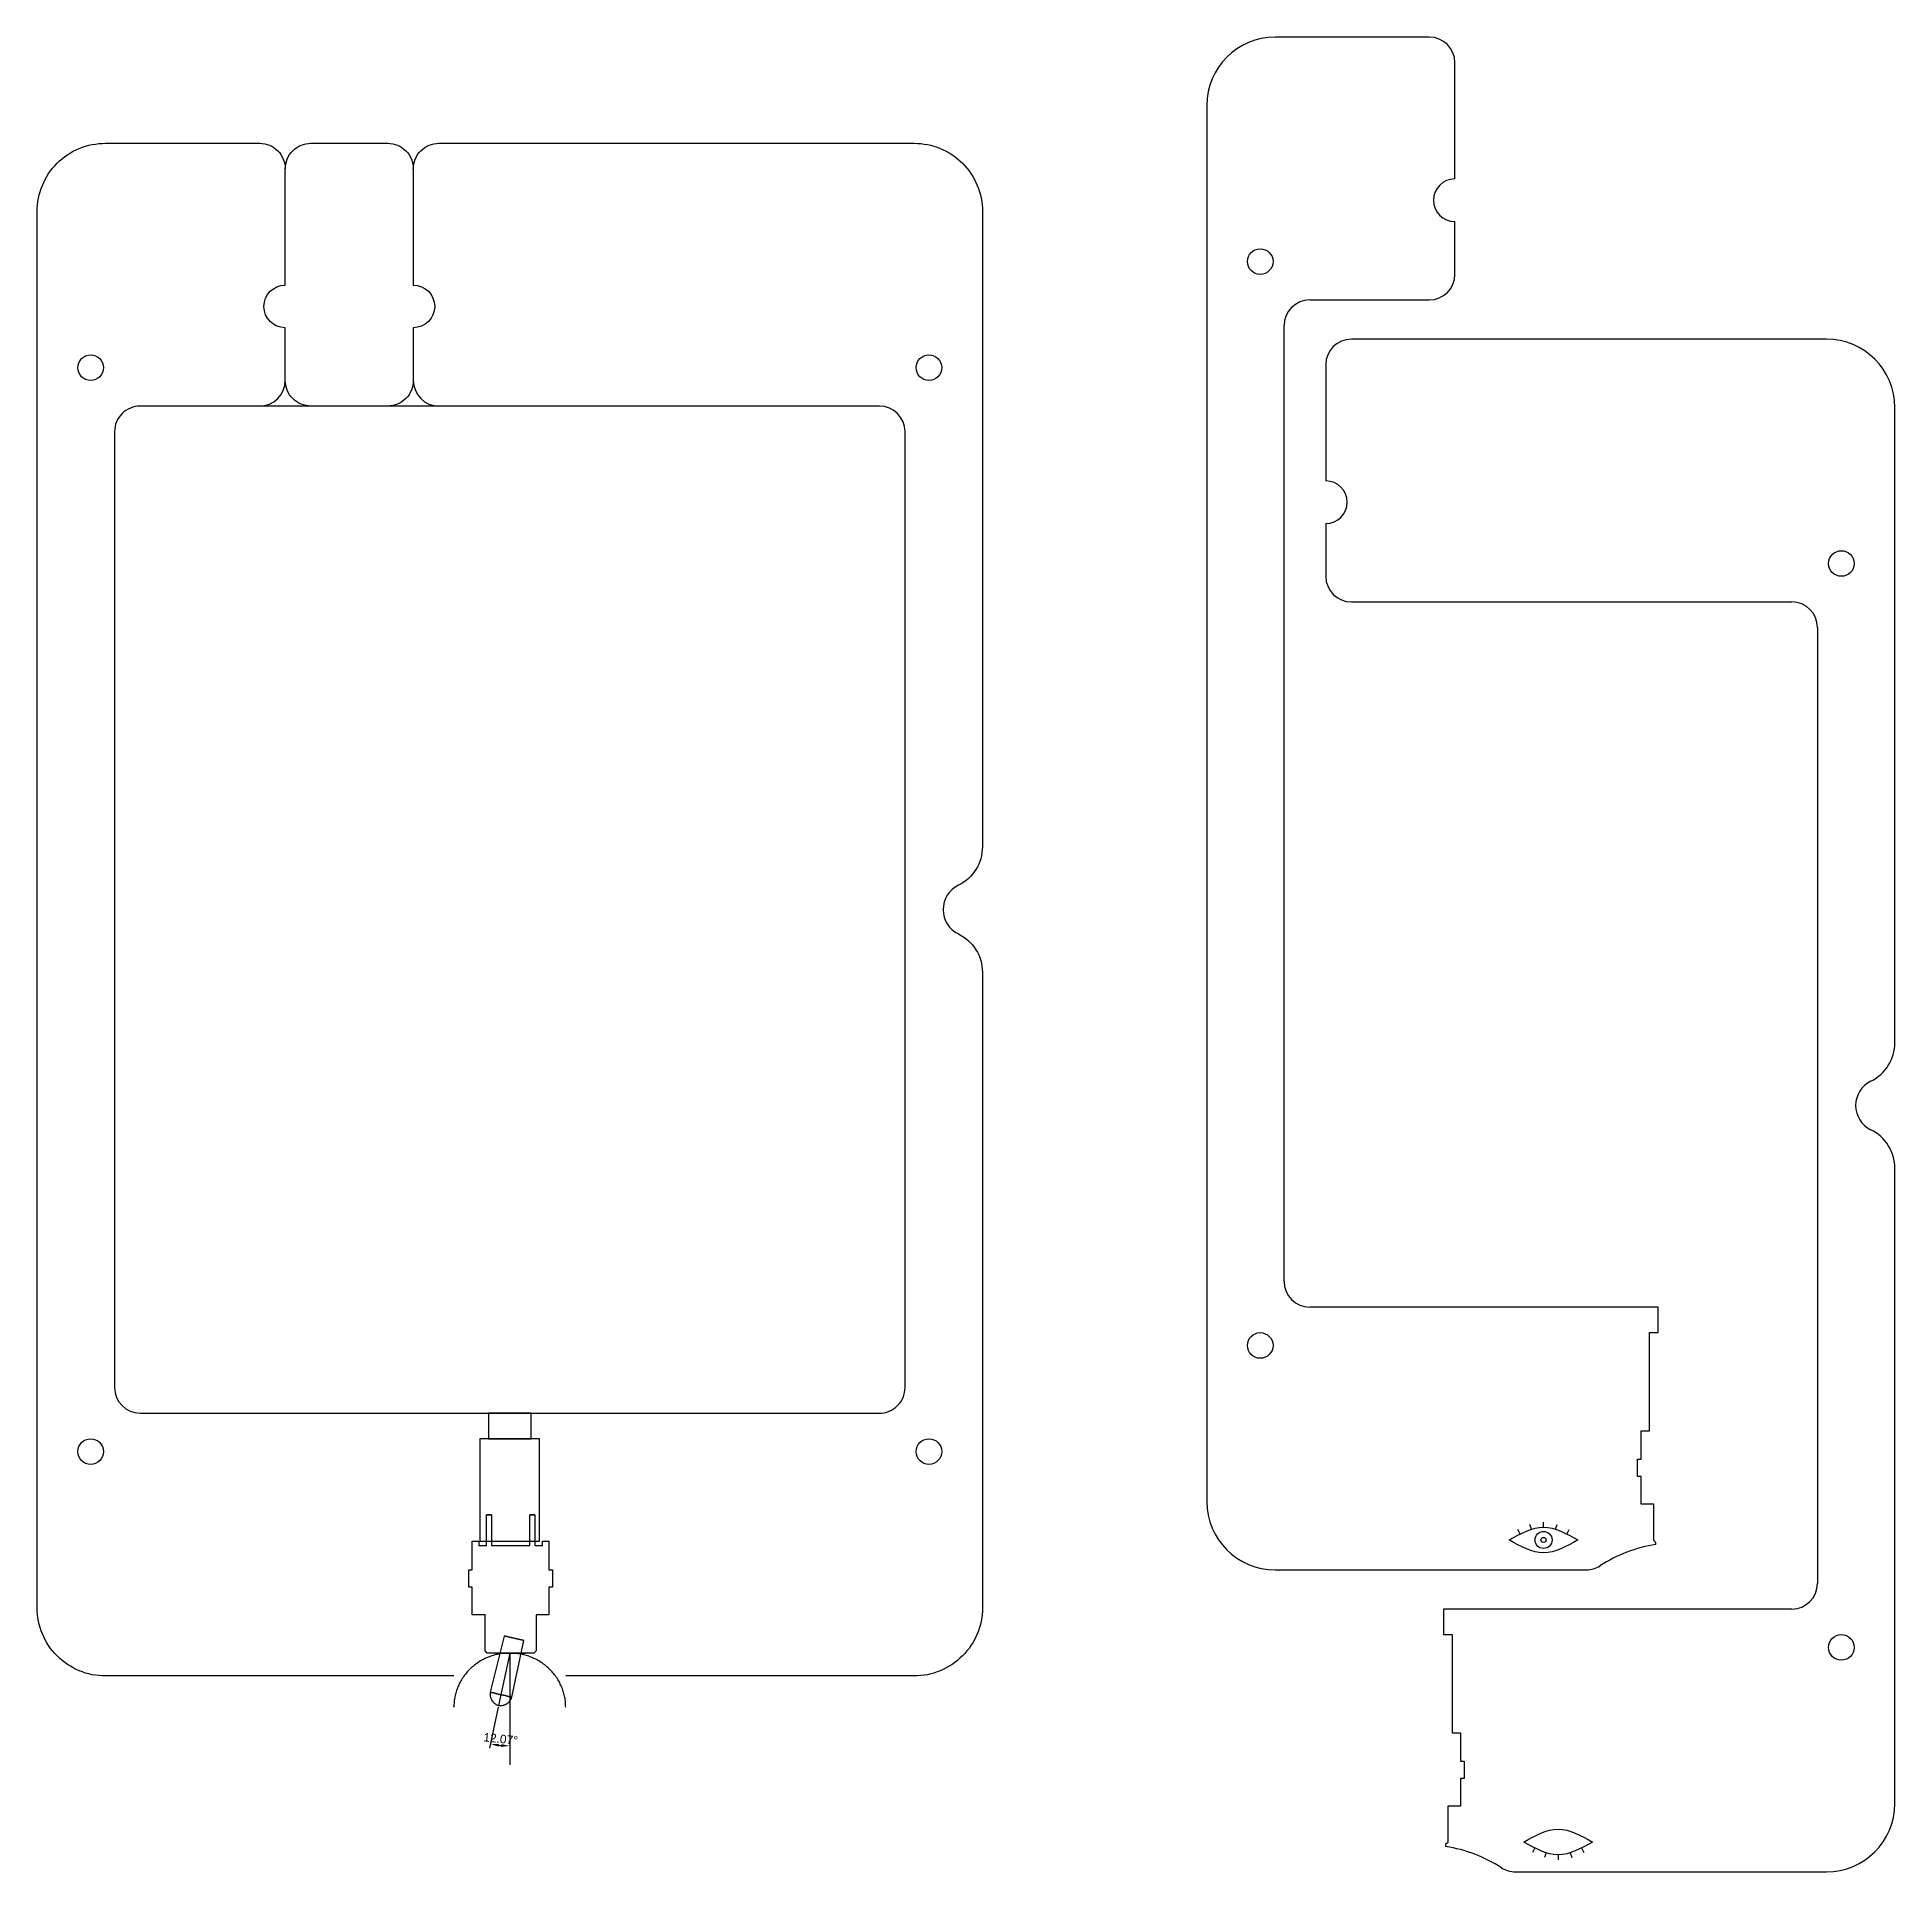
# Model space of a CAD drawing. Header units: millimetres. Extents: x 0 to 771, y -1 to 432.
# Drawn here: x 553.6 to 771.2, y -0.6 to 214.3 of the extents above; entities that cross this region are included whole.
import ezdxf

# ---------------------------------------------------------------- set-up
doc = ezdxf.new("R2010")
doc.units = ezdxf.units.MM
doc.header["$MEASUREMENT"] = 0
doc.layers.add('LAYER E', color=7, linetype='Continuous', true_color=0x000000)
doc.layers.add('LAYER F', color=7, linetype='Continuous', true_color=0x000000)
doc.styles.add('Arial', font='Arial.ttf')
doc.dimstyles.new('Default', dxfattribs={"dimtxt": 1, "dimasz": 1, "dimexe": 0.5, "dimexo": 0.5, "dimgap": 0.25, "dimtad": 1, "dimtoh": 1, "dimzin": 1, "dimdsep": 46, "dimtxsty": 'Arial', "dimcen": 0.5, "dimazin": 0, "dimtfac": 1, "dimtdec": 4, "dimtix": 1, "dimtmove": 1, "dimatfit": 3, "dimfxl": 0, "dimtolj": 1, "dimtzin": 1, "dimarcsym": 0})

msp = doc.modelspace()

# ---------------------------------------------------------------- blocks, each defined once
blk = doc.blocks.new('*D2')
at = {"layer": 'Defpoints', "color": 0}
for p in [(608.93, 25), (607.68, 19.14), (608.93, 18.59), (607.41, 14.23)]:
    blk.add_point(p, dxfattribs=at)
at = {"layer": 'LAYER F', "color": 0, "lineweight": -2}
for p, q in [((607.57, 18.65), (606.55, 13.87)), ((608.93, 18.09), (608.93, 13.62))]:
    blk.add_line(p, q, dxfattribs=at)
blk.add_arc((608.93, 25), 10.88, 263.169, 264.7004, dxfattribs=at)
at = {"layer": 'LAYER F', "color": 0}
for points in [[(607.67, 14.36), (607.61, 14.03), (606.65, 14.36)], [(607.92, 14), (607.94, 14.33), (608.93, 14.12)]]:
    blk.add_solid(points, dxfattribs=at)
at = {"layer": 'LAYER F', "color": 0, "insert": (607.87, 14.94), "char_height": 1, "attachment_point": 5, "rotation": 353.9347, "style": 'Arial'}
blk.add_mtext('\\A1;12.07%%d', dxfattribs=at)
blk = doc.blocks.new('_U14')
at = {"color": 3, "true_color": 0x00ff00}
for p, q in [((-3.59, -67.92, 0.92), (-3.86, -67.39, -0.92)), ((-2.27, -67.35, 0.92), (-2.46, -66.79, -0.92)), ((-0.86, -67.1, 0.92), (-0.86, -66.51, -0.92)), ((0.56, -67.34, 0.92), (0.74, -66.78, -0.92)), ((1.88, -67.91, 0.92), (2.15, -67.38, -0.92)), ((-1.87, -104.68, 0.92), (-2.14, -105.21, -0.92)), ((-0.54, -105.24, 0.92), (-0.73, -105.81, -0.92)), ((0.87, -105.49, 0.92), (0.87, -106.08, -0.92)), ((2.28, -105.24, 0.92), (2.47, -105.8, -0.92)), ((3.6, -104.67, 0.92), (3.87, -105.2, -0.92))]:
    blk.add_line(p, q, dxfattribs=at)
for radius in [1, 0.3]:
    blk.add_circle((-0.85, -68.6, 0.92), radius, dxfattribs=at)
for points in [[(-4.86, -68.6, 0.92), (-3.52, -67.85, 0.92), (-0.85, -66.35, 0.92), (1.83, -67.85, 0.92), (3.17, -68.6, 0.92)], [(3.17, -68.6, 0.92), (1.83, -69.35, 0.92), (-0.85, -70.86, 0.92), (-3.52, -69.35, 0.92), (-4.86, -68.6, 0.92)], [(-3.16, -103.99, 0.92), (-1.82, -103.23, 0.92), (0.86, -101.73, 0.92), (3.53, -103.23, 0.92), (4.87, -103.99, 0.92)], [(4.87, -103.99, 0.92), (3.53, -104.74, 0.92), (0.86, -106.24, 0.92), (-1.82, -104.74, 0.92), (-3.16, -103.99, 0.92)]]:
    blk.add_open_spline(points, degree=3, dxfattribs=at)
at = {"layer": 'LAYER E', "color": 5, "true_color": 0x0000ff}
for p, q in [((-14.24, 107.49, 0.92), (-32.3, 107.49, 0.92)), ((-11.24, 90.87, 0.92), (-11.24, 104.49, 0.92)), ((-40.3, 99.49, 0.92), (-40.3, -64.1, 0.92)), ((-11.24, 79.69, 0.92), (-11.24, 85.87, 0.92)), ((-28.24, 76.69, 0.92), (-14.24, 76.69, 0.92)), ((-31.24, -38.31, 0.92), (-31.24, 73.69, 0.92)), ((32.3, 72.1, 0.92), (-23.36, 72.1, 0.92)), ((-26.36, 69.1, 0.92), (-26.36, 55.49, 0.92)), ((40.3, -10.34, 0.92), (40.3, 64.1, 0.92)), ((-26.36, 50.49, 0.92), (-26.36, 44.31, 0.92)), ((-23.36, 41.31, 0.92), (28.24, 41.31, 0.92)), ((31.24, 38.31, 0.92), (31.24, -73.69, 0.92)), ((40.3, -99.49, 0.92), (40.3, -25.04, 0.92)), ((12.56, -41.31, 0.92), (-28.24, -41.31, 0.92)), ((-32.3, -72.1, 0.92), (4.15, -72.1, 0.92)), ((28.24, -76.69, 0.92), (-12.56, -76.69, 0.92)), ((-4.15, -107.49, 0.92), (32.3, -107.49, 0.92))]:
    blk.add_line(p, q, dxfattribs=at)
for points in [[(12.32, -69.13), (12.32, -68.91), (12.07, -68.65), (12.07, -64.41), (10.57, -64.41), (10.57, -61.17), (10.16, -61.17), (10.16, -59.14), (10.57, -59.14), (10.57, -55.8), (11.56, -55.8), (11.56, -44.31), (12.56, -44.31), (12.56, -41.31)], [(-12.56, -76.69), (-12.56, -79.69), (-11.56, -79.69), (-11.56, -91.18), (-10.57, -91.18), (-10.57, -94.52), (-10.16, -94.52), (-10.16, -96.55), (-10.57, -96.55), (-10.57, -99.79), (-12.07, -99.79), (-12.07, -104.04), (-12.32, -104.29), (-12.32, -104.51)]]:
    blk.add_lwpolyline(points, dxfattribs=at)
at = {"layer": 'LAYER E', "color": 1, "true_color": 0xff0000}
for centre in [(-34.04, 81.19, 0.92), (34.04, 45.81, 0.92), (-34.04, -45.81, 0.92), (34.04, -81.19, 0.92)]:
    blk.add_circle(centre, 1.5, dxfattribs=at)
at = {"layer": 'LAYER E', "color": 5, "true_color": 0x0000ff}
for centre, radius, start, end in [((-32.3, 99.49, 0.92), 8, 90, 180), ((-14.24, 104.49, 0.92), 3, 0, 90), ((-11.24, 88.37, 0.92), 2.5, 90, 270), ((-14.24, 79.69, 0.92), 3, 270, 0), ((-28.24, 73.69, 0.92), 3, 90, 180), ((-23.36, 69.1, 0.92), 3, 90, 180), ((32.3, 64.1, 0.92), 8, 360, 90), ((-26.36, 52.99, 0.92), 2.5, 270, 90), ((-23.36, 44.31, 0.92), 3, 180, 270), ((28.24, 38.31, 0.92), 3, 0, 90), ((35.3, -10.34, 0.92), 5, 295.9485, 360), ((38.88, -17.69, 0.92), 3.17, 115.9485, 244.0515), ((35.3, -25.04, 0.92), 5, 360, 64.0515), ((-28.24, -38.31, 0.92), 3, 180, 270), ((-32.3, -64.1, 0.92), 8, 180, 270), ((15.06, -86.14, 0.92), 17.24, 99.1551, 122.6445), ((4.15, -69.1, 0.92), 3, 269.9991, 302.6439), ((28.24, -73.69, 0.92), 3, 270, 0), ((32.3, -99.49, 0.92), 8, 270, 360), ((-15.06, -121.53, 0.92), 17.24, 57.3555, 80.8449), ((-4.15, -104.49, 0.92), 3, 237.3561, 270.001)]:
    blk.add_arc(centre, radius, start, end, dxfattribs=at)

# ---------------------------------------------------------------- dimensions: what is measured, and where the dimension line sits
at = {"layer": 'LAYER F'}
dim = msp.add_angular_dim_3p(base=(607.405, 14.225), center=(608.934, 24.996, -0.062), p1=(608.93, 18.594, -0.062), p2=(607.678, 19.141, -0.062), dimstyle='Default', dxfattribs=at)
dim.commit()
dim.dimension.update_dxf_attribs({"geometry": '*D2', "text_midpoint": (607.865, 14.94)})

# ---------------------------------------------------------------- linework, layer by layer
at = {"layer": 'LAYER E', "color": 1, "true_color": 0xff0000}
msp.add_line((594.637, 171.105), (585.637, 171.105), dxfattribs=at)
at = {"layer": 'LAYER E', "color": 5, "true_color": 0x0000ff}
msp.add_lwpolyline([(602.389, 22.309), (561.57, 22.309, -0.4142136), (553.57, 30.309), (553.57, 193.9, -0.4142136), (561.57, 201.9), (579.637, 201.9, -0.4142136), (582.637, 198.9, -0.4142136), (585.637, 201.9), (594.637, 201.9, -0.4142136), (597.637, 198.9, -0.4142136), (600.637, 201.9), (656.304, 201.9, -0.4142136), (664.304, 193.9), (664.304, 119.456, -0.2869884), (661.492, 114.96, 0.625494), (661.492, 109.25, -0.2869884), (664.304, 104.754), (664.304, 30.309, -0.4142136), (656.304, 22.309), (615.485, 22.309)], format="xyb", dxfattribs=at)
at = {"layer": 'LAYER E', "color": 1, "true_color": 0xff0000}
for points in [[(585.637, 171.105, -0.4142136), (582.637, 174.105), (582.637, 180.287, -1), (582.637, 185.287), (582.637, 198.9)], [(597.637, 198.9), (597.637, 185.287, -1), (597.637, 180.287), (597.637, 174.105, -0.4142136), (594.637, 171.105)]]:
    msp.add_lwpolyline(points, format="xyb", dxfattribs=at)
msp.add_lwpolyline([(579.637, 171.105), (565.637, 171.105, 0.4142136), (562.637, 168.105), (562.637, 56.105, 0.4142135), (565.637, 53.105), (652.237, 53.105, 0.4142136), (655.237, 56.105), (655.237, 168.105, 0.4142133), (652.237, 171.105)], format="xyb", close=True, dxfattribs=at)
for centre in [(559.837, 175.606), (658.037, 175.606), (559.837, 48.604), (658.037, 48.604)]:
    msp.add_circle(centre, 1.5, dxfattribs=at)
for centre, start, end in [((579.637, 174.105), 270, 0), ((600.637, 174.105), 180, 270)]:
    msp.add_arc(centre, 3, start, end, dxfattribs=at)
at = {"layer": 'LAYER F'}
for q in [(607.618, 18.857, -0.065), (608.927, 11.912)]:
    msp.add_line((608.934, 24.996), q, dxfattribs=at)
for points in [[(606.437, 50.105), (611.437, 50.105), (611.437, 53.105), (606.437, 53.105)], [(605.437, 38.105), (612.437, 38.105), (612.437, 50.105), (605.437, 50.105)]]:
    msp.add_lwpolyline(points, close=True, dxfattribs=at)
for points in [[(613.53, 38.101, 2.094), (613.53, 34.764, 1.586), (613.937, 34.764, 1.586), (613.937, 32.732, 1.586), (613.53, 32.732, 1.586), (613.53, 29.491, 2.094), (612.032, 29.491, 2.183), (612.032, 25.249, 2.183), (611.841, 25.058, 2.247), (611.778, 24.995, 2.183), (606.291, 24.995, 2.183), (606.037, 25.249, 2.183), (606.037, 29.491, 2.475), (604.539, 29.491, 2.094), (604.539, 32.732, 1.586), (604.132, 32.732, 1.586), (604.132, 34.764, 1.586), (604.539, 34.764, 1.586), (604.539, 38.101, 2.094), (605.301, 38.101, -2.224), (605.301, 37.593, -2.224), (606.19, 37.593, 2.094), (606.19, 41.2, -1.055), (606.799, 41.2, -1.055), (606.799, 37.593, 2.475), (611.27, 37.593, 2.094), (611.27, 41.2, -1.055), (611.879, 41.2, -1.055), (611.879, 37.593, 2.475), (612.768, 37.593, -2.224), (612.768, 38.101, -2.224)], [(609.171, 19.828, -0.065), (610.581, 26.461, -0.065), (610.581, 26.462, -0.105), (610.578, 26.462, -0.146), (610.575, 26.463, -0.186), (610.57, 26.464, -0.227), (610.564, 26.465, -0.267), (610.557, 26.467, -0.307), (610.548, 26.469, -0.346), (610.538, 26.471, -0.386), (610.526, 26.474, -0.424), (610.514, 26.477, -0.463), (610.499, 26.48, -0.501), (610.484, 26.484, -0.538), (610.468, 26.488, -0.575), (610.45, 26.492, -0.612), (610.431, 26.496, -0.647), (610.411, 26.501, -0.682), (610.389, 26.506, -0.716), (610.367, 26.511, -0.75), (610.343, 26.516, -0.783), (610.319, 26.522, -0.814), (610.293, 26.528, -0.845), (610.266, 26.534, -0.875), (610.238, 26.541, -0.904), (610.21, 26.547, -0.932), (610.18, 26.554, -0.959), (610.149, 26.561, -0.985), (610.118, 26.568, -1.01), (610.086, 26.576, -1.033), (610.053, 26.583, -1.056), (610.019, 26.591, -1.077), (609.985, 26.599, -1.097), (609.95, 26.607, -1.116), (609.914, 26.615, -1.134), (609.878, 26.624, -1.15), (609.841, 26.632, -1.165), (609.804, 26.641, -1.179), (609.766, 26.65, -1.191), (609.728, 26.658, -1.202), (609.69, 26.667, -1.212), (609.651, 26.676, -1.221), (609.612, 26.685, -1.228), (609.573, 26.694, -1.233), (609.533, 26.703, -1.237), (609.494, 26.712, -1.24), (609.454, 26.722, -1.242), (609.415, 26.731, -1.242), (609.375, 26.74, -1.24), (609.335, 26.749, -1.237), (609.296, 26.758, -1.233), (609.257, 26.767, -1.228), (609.218, 26.776, -1.221), (609.179, 26.785, -1.212), (609.141, 26.794, -1.202), (609.103, 26.803, -1.191), (609.065, 26.811, -1.179), (609.028, 26.82, -1.165), (608.991, 26.829, -1.15), (608.955, 26.837, -1.134), (608.919, 26.845, -1.116), (608.884, 26.853, -1.097), (608.849, 26.861, -1.077), (608.816, 26.869, -1.056), (608.783, 26.877, -1.033), (608.751, 26.884, -1.01), (608.719, 26.891, -0.985), (608.689, 26.898, -0.959), (608.659, 26.905, -0.932), (608.63, 26.912, -0.904), (608.603, 26.918, -0.875), (608.576, 26.924, -0.845), (608.55, 26.93, -0.814), (608.525, 26.936, -0.783), (608.502, 26.941, -0.75), (608.479, 26.947, -0.716), (608.458, 26.952, -0.682), (608.438, 26.956, -0.647), (608.419, 26.961, -0.612), (608.401, 26.965, -0.575), (608.384, 26.969, -0.538), (608.369, 26.972, -0.501), (608.355, 26.975, -0.463), (608.342, 26.978, -0.424), (608.331, 26.981, -0.386), (608.321, 26.983, -0.346), (608.312, 26.985, -0.307), (608.304, 26.987, -0.267), (608.298, 26.988, -0.227), (608.294, 26.99, -0.186), (608.29, 26.99, -0.146), (608.288, 26.991, -0.105), (608.287, 26.991, -0.065), (606.647, 20.411, -0.065), (606.64, 20.362, -0.065), (606.635, 20.314, -0.065), (606.632, 20.265, -0.065), (606.63, 20.217, -0.065), (606.63, 20.168, -0.065), (606.632, 20.119, -0.065), (606.635, 20.071, -0.065), (606.64, 20.022, -0.065), (606.647, 19.974, -0.065), (606.655, 19.926, -0.065), (606.666, 19.878, -0.065), (606.677, 19.831, -0.065), (606.691, 19.784, -0.065), (606.706, 19.738, -0.065), (606.723, 19.692, -0.065), (606.741, 19.647, -0.065), (606.761, 19.602, -0.065), (606.782, 19.558, -0.065), (606.805, 19.515, -0.065), (606.829, 19.473, -0.065), (606.855, 19.432, -0.065), (606.882, 19.392, -0.065), (606.911, 19.352, -0.065), (606.941, 19.314, -0.065), (606.972, 19.276, -0.065), (607.005, 19.24, -0.065), (607.039, 19.205, -0.065), (607.074, 19.171, -0.065), (607.11, 19.139, -0.065), (607.147, 19.107, -0.065), (607.186, 19.077, -0.065), (607.225, 19.049, -0.065), (607.265, 19.021, -0.065), (607.307, 18.996, -0.065), (607.349, 18.971, -0.065), (607.392, 18.948, -0.065), (607.436, 18.927, -0.065), (607.48, 18.907, -0.065), (607.525, 18.889, -0.065), (607.571, 18.872, -0.065), (607.618, 18.857, -0.065), (607.666, 18.85, -0.065), (607.714, 18.845, -0.065), (607.763, 18.842, -0.065), (607.812, 18.84, -0.065), (607.86, 18.84, -0.065), (607.909, 18.842, -0.065), (607.958, 18.845, -0.065), (608.006, 18.85, -0.065), (608.054, 18.857, -0.065), (608.102, 18.866, -0.065), (608.15, 18.876, -0.065), (608.197, 18.888, -0.065), (608.244, 18.901, -0.065), (608.29, 18.916, -0.065), (608.336, 18.933, -0.065), (608.381, 18.951, -0.065), (608.426, 18.971, -0.065), (608.47, 18.992, -0.065), (608.513, 19.015, -0.065), (608.555, 19.039, -0.065), (608.596, 19.065, -0.065), (608.637, 19.093, -0.065), (608.676, 19.121, -0.065), (608.715, 19.151, -0.065), (608.752, 19.182, -0.065), (608.788, 19.215, -0.065), (608.823, 19.249, -0.065), (608.857, 19.284, -0.065), (608.89, 19.32, -0.065), (608.921, 19.358, -0.065), (608.951, 19.396, -0.065), (608.98, 19.435, -0.065), (609.007, 19.476, -0.065), (609.033, 19.517, -0.065), (609.057, 19.559, -0.065), (609.08, 19.602, -0.065), (609.101, 19.646, -0.065), (609.121, 19.691, -0.065), (609.139, 19.736, -0.065), (609.156, 19.781, -0.065)]]:
    msp.add_polyline3d(points, close=True, dxfattribs=at)
at = {"layer": 'LAYER F', "extrusion": (0, 1, 0)}
for centre, radius, start, end in [((-606.495, -1.055, 41.2), 0.305, 270, 90), ((-606.495, -1.055, 41.2), 0.305, 180, 270), ((-606.495, -1.055, 41.2), 0.305, 90, 180), ((-611.575, -1.055, 41.2), 0.305, 270, 90), ((-611.575, -1.055, 41.2), 0.305, 180, 270), ((-609.035, -0.065, 24.995), 1.778, 90, 270)]:
    msp.add_arc(centre, radius, start, end, dxfattribs=at)
at = {"layer": 'LAYER F', "extrusion": (5.62796e-14, 1, 5.62796e-14)}
msp.add_arc((-611.575, -1.055, 41.2), 0.305, 90, 180, dxfattribs=at)
at = {"layer": 'LAYER F', "extrusion": (4.82396e-15, 1, 4.82396e-15)}
msp.add_arc((-609.035, -0.065, 24.995), 1.778, 270, 0, dxfattribs=at)
at = {"layer": 'LAYER F', "extrusion": (4.82396e-15, 1, -4.82396e-15)}
msp.add_arc((-609.035, -0.065, 24.995), 1.778, 360, 90, dxfattribs=at)
at = {"layer": 'LAYER F', "extrusion": (0.224951, 0.97437, 0)}
for start, end in [(180, 360), (0, 180)]:
    msp.add_arc((-587.802, -0.065, 156.353), 1.295, start, end, dxfattribs=at)
at = {"layer": 'LAYER F'}
msp.add_rational_spline([(615.485, 18.675), (615.478, 24.895), (609.035, 24.995), (602.487, 25.096), (602.39, 18.776), (602.389, 18.726), (602.389, 18.675)], [0.993473979728, 0.71040697651, 1, 0.707106781187, 1, 0.996699804677, 0.993473979728], degree=2, knots=[30.97422, 30.97422, 30.97422, 41.1444274, 41.1444274, 51.4305343, 51.4305343, 51.5464338, 51.5464338, 51.5464338], dxfattribs=at)

# ---------------------------------------------------------------- block references
at = {"color": 0, "linetype": 'ByBlock', "lineweight": -2}
msp.add_blockref('_U14', (730.887, 106.847, -0.923), dxfattribs=at)

msp.set_redraw_order([(e.dxf.handle, doc.entitydb.next_handle()) for e in msp.query("TEXT MTEXT ATTDEF DIMENSION ARC_DIMENSION")])  # texts and dimensions are drawn at this point

doc.saveas('drawing.dxf')
